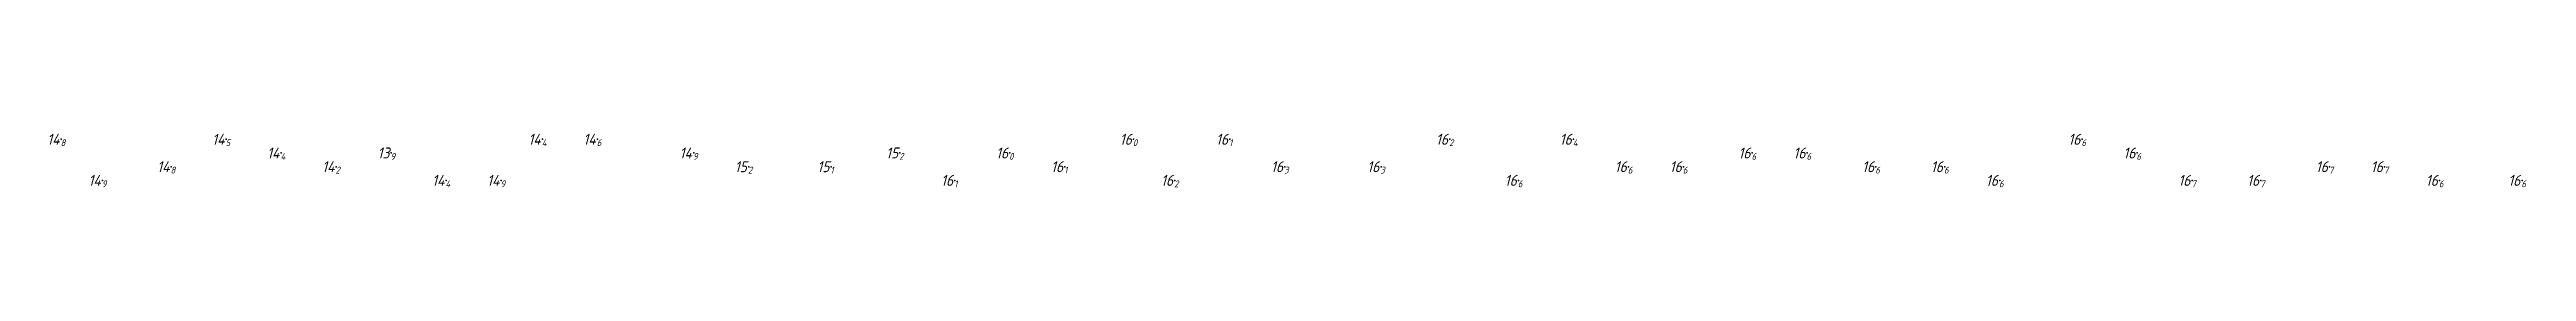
# Model space of a CAD drawing. Header units: metres. Extents: x 555406 to 556003, y 5031197 to 5031451.
# Drawn here: x 555435.1 to 555615.3, y 5031298.5 to 5031302.4 of the extents above; entities that cross this region are included whole.
import ezdxf
from ezdxf.enums import TextEntityAlignment as Align

# ---------------------------------------------------------------- set-up
doc = ezdxf.new("R2010")
doc.units = ezdxf.units.M
doc.layers.add('DEPTHS_TEXT', color=7, linetype='Continuous')
doc.layers.add('POINTS', color=8, linetype='Continuous')
doc.styles.add('ISO', font='iso')

msp = doc.modelspace()

# ---------------------------------------------------------------- texts
at = {"layer": 'DEPTHS_TEXT', "linetype": 'Continuous', "style": 'ISO', "oblique": 15}
for s, p in [('14', (555435.87, 5031302)), ('14', (555447.87, 5031302)), ('14', (555470.87, 5031302)), ('14', (555474.87, 5031302)), ('16', (555513.87, 5031302)), ('16', (555520.87, 5031302)), ('16', (555536.87, 5031302)), ('16', (555545.87, 5031302)), ('16', (555582.87, 5031302)), ('14', (555443.87, 5031300)), ('14', (555451.87, 5031301)), ('14', (555455.87, 5031300)), ('13', (555459.87, 5031301)), ('14', (555481.87, 5031301)), ('15', (555485.87, 5031300)), ('15', (555491.87, 5031300)), ('15', (555496.87, 5031301)), ('16', (555504.87, 5031301)), ('16', (555508.87, 5031300)), ('16', (555524.87, 5031300)), ('16', (555531.87, 5031300)), ('16', (555549.87, 5031300)), ('16', (555553.87, 5031300)), ('16', (555558.87, 5031301)), ('16', (555562.87, 5031301)), ('16', (555567.87, 5031300)), ('16', (555572.87, 5031300)), ('16', (555586.87, 5031301)), ('16', (555600.87, 5031300)), ('16', (555604.87, 5031300)), ('14', (555438.87, 5031299)), ('14', (555463.87, 5031299)), ('14', (555467.87, 5031299)), ('16', (555500.87, 5031299)), ('16', (555516.87, 5031299)), ('16', (555541.87, 5031299)), ('16', (555576.87, 5031299)), ('16', (555590.87, 5031299)), ('16', (555595.87, 5031299)), ('16', (555608.87, 5031299)), ('16', (555614.87, 5031299))]:
    msp.add_text(s, height=0.8, dxfattribs=at).set_placement(p, align=Align.MIDDLE_RIGHT)
for s, p in [('8', (555435.95, 5031302)), ('5', (555447.95, 5031302)), ('4', (555470.95, 5031302)), ('6', (555474.95, 5031302)), ('0', (555513.95, 5031302)), ('1', (555520.95, 5031302)), ('2', (555536.95, 5031302)), ('4', (555545.95, 5031302)), ('6', (555582.95, 5031302)), ('4', (555451.95, 5031301)), ('9', (555459.95, 5031301)), ('9', (555481.95, 5031301)), ('2', (555496.95, 5031301)), ('0', (555504.95, 5031301)), ('6', (555558.95, 5031301)), ('6', (555562.95, 5031301)), ('6', (555586.95, 5031301)), ('9', (555438.95, 5031299)), ('8', (555443.95, 5031300)), ('2', (555455.95, 5031300)), ('4', (555463.95, 5031299)), ('9', (555467.95, 5031299)), ('2', (555485.95, 5031300)), ('1', (555491.95, 5031300)), ('1', (555500.95, 5031299)), ('1', (555508.95, 5031300)), ('2', (555516.95, 5031299)), ('3', (555524.95, 5031300)), ('3', (555531.95, 5031300)), ('6', (555541.95, 5031299)), ('6', (555549.95, 5031300)), ('6', (555553.95, 5031300)), ('6', (555567.95, 5031300)), ('6', (555572.95, 5031300)), ('6', (555576.95, 5031299)), ('7', (555590.95, 5031299)), ('7', (555595.95, 5031299)), ('7', (555600.95, 5031300)), ('7', (555604.95, 5031300)), ('6', (555608.95, 5031299)), ('6', (555614.95, 5031299))]:
    msp.add_text(s, height=0.5, dxfattribs=at).set_placement(p, align=Align.TOP_LEFT)

# ---------------------------------------------------------------- linework, layer by layer
at = {"layer": 'POINTS', "linetype": 'Continuous'}
for p in [(555436, 5031302, 14.8), (555448, 5031302, 14.5), (555471, 5031302, 14.4), (555475, 5031302, 14.6), (555514, 5031302, 16), (555521, 5031302, 16.1), (555537, 5031302, 16.2), (555546, 5031302, 16.4), (555583, 5031302, 16.6), (555452, 5031301, 14.4), (555460, 5031301, 13.9), (555482, 5031301, 14.9), (555497, 5031301, 15.2), (555505, 5031301, 16), (555559, 5031301, 16.6), (555563, 5031301, 16.6), (555587, 5031301, 16.6), (555439, 5031299, 14.9), (555444, 5031300, 14.8), (555456, 5031300, 14.2), (555464, 5031299, 14.4), (555468, 5031299, 14.9), (555486, 5031300, 15.2), (555492, 5031300, 15.1), (555501, 5031299, 16.1), (555509, 5031300, 16.1), (555517, 5031299, 16.2), (555525, 5031300, 16.3), (555532, 5031300, 16.3), (555542, 5031299, 16.6), (555550, 5031300, 16.6), (555554, 5031300, 16.6), (555568, 5031300, 16.6), (555573, 5031300, 16.6), (555577, 5031299, 16.6), (555591, 5031299, 16.7), (555596, 5031299, 16.7), (555601, 5031300, 16.7), (555605, 5031300, 16.7), (555609, 5031299, 16.6), (555615, 5031299, 16.6)]:
    msp.add_point(p, dxfattribs=at)

msp.set_redraw_order([(e.dxf.handle, doc.entitydb.next_handle()) for e in msp.query("TEXT MTEXT ATTDEF DIMENSION ARC_DIMENSION")])  # texts and dimensions are drawn at this point

doc.saveas('drawing.dxf')
